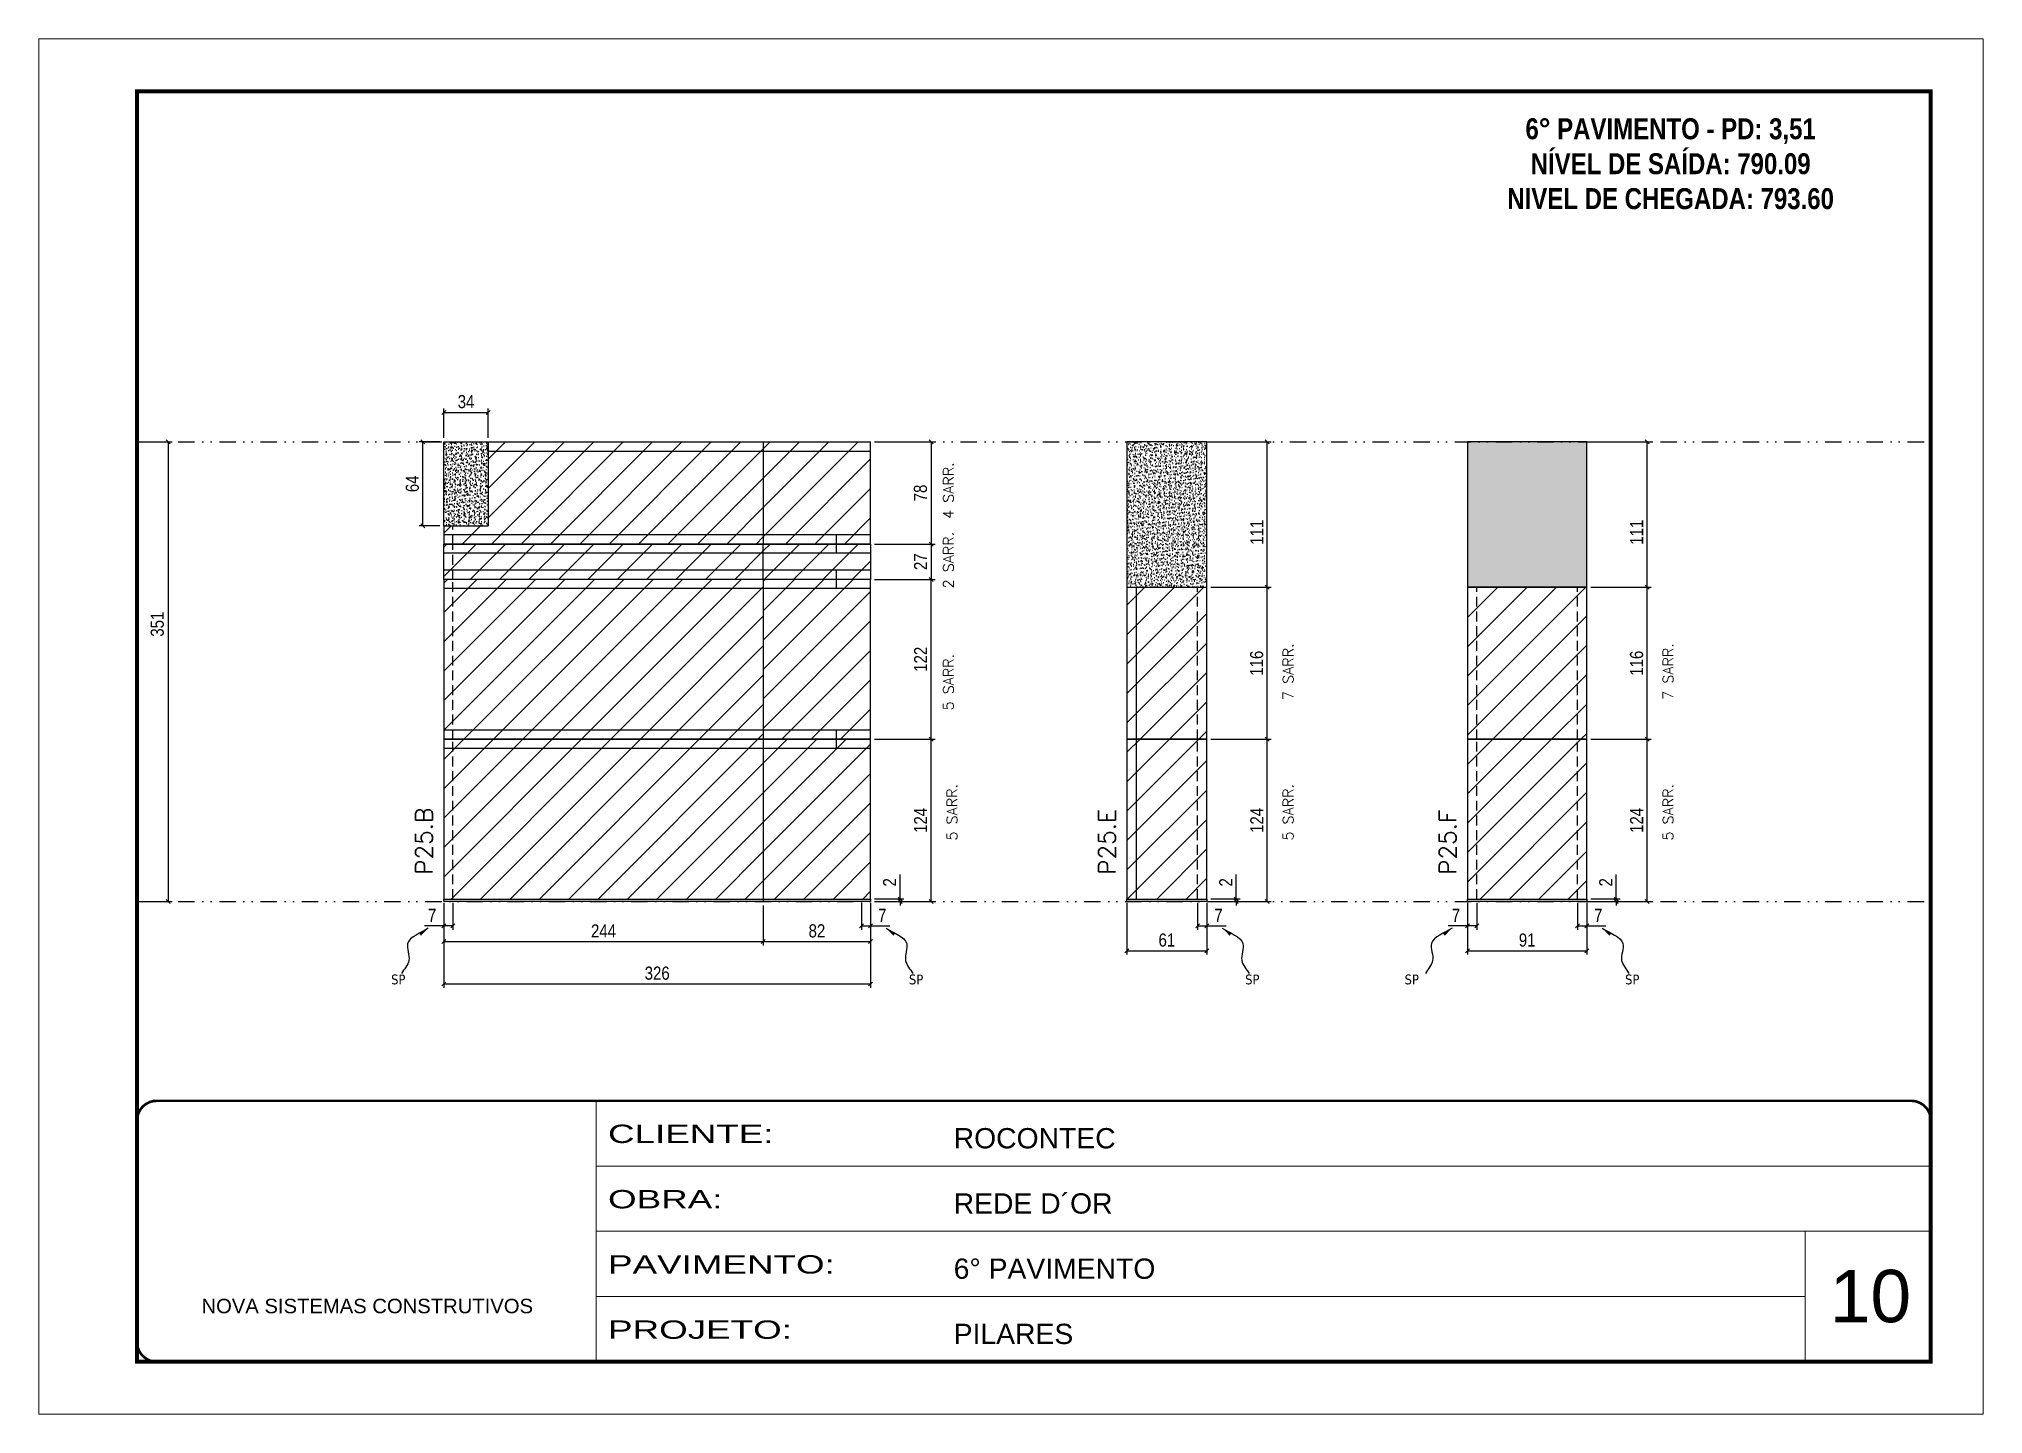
# Model space of a CAD drawing. Extents: x 28748 to 35002, y 14885 to 43501.
# Drawn here: x 30347 to 31832, y 40154 to 41204 of the extents above; entities that cross this region are included whole.
import ezdxf

# ---------------------------------------------------------------- set-up
doc = ezdxf.new("R2010")
doc.units = 0
for name, pattern in [('CONTINUO', [0]), ('DASHED', [0.75, 0.5, -0.25]), ('DIVIDE2', [0.625, 0.25, -0.125, 0, -0.125, 0, -0.125]), ('HIDDEN', [0.375, 0.25, -0.125])]:
    doc.linetypes.add(name, pattern=pattern)
for name, color, linetype, lineweight in [('CARIMBO', 255, 'Continuous', 9), ('Folhas', 255, 'Continuous', 9), ('Hachura', 251, 'Continuous', 9), ('SARRAFO DE PRESSAO', 251, 'DASHED', 9), ('Texto Seção', 7, 'Continuous', 15)]:
    doc.layers.add(name, color=color, linetype=linetype, lineweight=lineweight)
for name, color, linetype in [('COTA', 241, 'Continuous'), ('NOMENCLATURA', 7, 'Continuous'), ('Nível', 160, 'Continuous'), ('Painéis', 200, 'Continuous'), ('SARR_2.2x7', 40, 'Continuous'), ('Sarrafo de Pressão', 42, 'HIDDEN'), ('texto', 7, 'Continuous')]:
    doc.layers.add(name, color=color, linetype=linetype)
doc.styles.add('ARIAL', font='arial.ttf')
doc.styles.add('COTA TECNICA', font='techl___.ttf', dxfattribs={"height": 10})
doc.styles.add('COTA TECNICA-50', font='techl___.ttf', dxfattribs={"height": 10})
doc.styles.add('REGUA-120', font='ROMANS.shx', dxfattribs={"height": 15})
doc.styles.add('ROMANC', font='techb___.ttf', dxfattribs={"height": 2.5})
doc.styles.add('ROMANS', font='romans.shx')
doc.styles.get("Standard").update_dxf_attribs({"font": 'arial.ttf'})
doc.styles.add('Tecnologia', font='')
doc.styles.get('Tecnologia').set_extended_font_data('Forgotten Futurist')
doc.dimstyles.new('COTA PAINEL-50', dxfattribs={"dimtxt": 10, "dimasz": 3, "dimexe": 3, "dimexo": 3, "dimgap": 3, "dimtad": 1, "dimdec": 1, "dimzin": 12, "dimdsep": 46, "dimtxsty": 'COTA TECNICA-50', "dimblk1": 'OBLIQUE', "dimblk2": 'OBLIQUE', "dimsah": 1, "dimcen": 0.9, "dimclrd": 4, "dimclre": 4, "dimclrt": 240, "dimadec": 1, "dimazin": 3, "dimtfac": 1, "dimtdec": 1, "dimtmove": 0, "dimatfit": 3, "dimfxl": 1, "dimtolj": 1, "dimtzin": 12, "dimarcsym": 0})
doc.dimstyles.new('PAINEL', dxfattribs={"dimtxt": 10, "dimasz": 3, "dimexe": 3, "dimexo": 3, "dimgap": 3, "dimtad": 1, "dimdec": 1, "dimzin": 12, "dimdsep": 46, "dimtxsty": 'COTA TECNICA', "dimblk1": 'OBLIQUE', "dimblk2": 'OBLIQUE', "dimsah": 1, "dimcen": 0.9, "dimclrd": 4, "dimclre": 4, "dimclrt": 240, "dimadec": 1, "dimazin": 3, "dimtfac": 1, "dimtdec": 1, "dimtmove": 0, "dimatfit": 3, "dimfxl": 1, "dimtolj": 1, "dimtzin": 12, "dimarcsym": 0})
doc.dimstyles.get("Standard").update_dxf_attribs({"dimtxt": 0.18, "dimasz": 0.18, "dimexe": 0.18, "dimexo": 0.0625, "dimgap": 0.09, "dimtad": 0, "dimtih": 1, "dimtoh": 1, "dimdec": 4, "dimzin": 0, "dimdsep": 46, "dimtxsty": 'Standard', "dimcen": 0.09, "dimadec": 0, "dimazin": 0, "dimtfac": 1, "dimtdec": 4, "dimtofl": 0, "dimtmove": 0, "dimatfit": 3, "dimfxl": 1, "dimtolj": 1, "dimtzin": 0, "dimarcsym": 0})
pattern_1 = [(45, (-100272.658, 8260.539), (-11.2253202, 11.2253202), [])]
pattern_2 = [(45, (-1e-11, -78), (-11.22532, 11.22532), [])]

msp = doc.modelspace()

# ---------------------------------------------------------------- texts
at = {"layer": 'CARIMBO', "style": 'ARIAL'}
msp.add_text('10', height=40, dxfattribs=at).set_placement((31714.7, 40223.74))
at = {"layer": 'NOMENCLATURA', "color": 2, "insert": (31593.17, 41169.65), "char_height": 16, "attachment_point": 2, "style": 'ROMANC'}
msp.add_mtext_dynamic_manual_height_columns('\\P6° PAVIMENTO - PD: 3,51\\PNÍVEL DE SAÍDA: 790.09\\PNIVEL DE CHEGADA: 793.60', width=300.2766, gutter_width=1, heights=[0], dxfattribs=at)
at = {"layer": 'texto', "color": 0, "char_height": 7.5, "attachment_point": 5}
for insert in [(30621.33, 40485.39), (31016.88, 40485.39), (31273.67, 40485.39), (31395.43, 40485.39), (31563.85, 40485.39)]:
    msp.add_mtext('{\\fTahoma|b0|i0|c0|p34;\\C4;SP}', dxfattribs=dict(at, insert=insert))
at = {"layer": 'Texto Seção', "linetype": 'Continuous', "style": 'ROMANS'}
for s, p in [('4 SARR.', (31045.54, 40837.08)), ('2 SARR.', (31045.54, 40784.02)), ('7 SARR.', (31305.05, 40698.78)), ('7 SARR.', (31595.22, 40698.97)), ('5 SARR.', (31045.54, 40690.84)), ('5 SARR.', (31048.25, 40591.5)), ('5 SARR.', (31305.05, 40591.5)), ('5 SARR.', (31595.22, 40591.5))]:
    msp.add_text(s, height=8, rotation=90, dxfattribs=at).set_placement(p)
at = {"layer": 'Texto Seção', "char_height": 13, "width": 285.3299, "attachment_point": 7, "rotation": 90, "style": 'REGUA-120'}
for s, insert in [('P25.B', (30647.56, 40565.34)), ('P25.E', (31169.23, 40565.34)), ('P25.F', (31429.4, 40565.34))]:
    msp.add_mtext(s, dxfattribs=dict(at, insert=insert))

# ---------------------------------------------------------------- blocks, each defined once
blk = doc.blocks.new('9999999999')
at = {"color": 30, "linetype": 'CONTINUO'}
for p, q in [((98564.6, 34230.2), (98564.6, 34429.4)), ((98564.6, 34379.6), (99584, 34379.6)), ((98564.6, 34329.8), (99488, 34329.8)), ((99584, 34329.8), (99488, 34329.8)), ((99488, 34329.8), (99488, 34230.2)), ((98564.6, 34280), (99488, 34280))]:
    blk.add_line(p, q, dxfattribs=at)
at = {"color": 30, "linetype": 'CONTINUO', "const_width": 2}
blk.add_lwpolyline([(99584, 34230.2), (99584, 34414.4, 0.414214), (99569, 34429.4), (98229, 34429.4, 0.414214), (98214, 34414.4), (98214, 34245.2, 0.414214), (98229, 34230.2), (99584, 34230.2)], format="xyb", dxfattribs=at)
at = {"layer": 'Folhas'}
blk.add_lwpolyline([(98139, 34190.2), (99624, 34190.2), (99624, 35240.2), (98139, 35240.2)], close=True, dxfattribs=at)
at = {"layer": 'Folhas', "color": 30, "const_width": 3}
blk.add_lwpolyline([(98214, 34230.2), (99584, 34230.2), (99584, 35200.2), (98214, 35200.2)], close=True, dxfattribs=at)
at = {"color": 7, "linetype": 'Continuous', "ltscale": 5, "style": 'ARIAL'}
for s, height, p in [('ROCONTEC', 15.48, (98837.7, 34393.1)), ('REDE D´OR', 15.48, (98837.7, 34343.3)), ('6° PAVIMENTO', 15.483, (98837.7, 34293.5)), ('NOVA SISTEMAS CONSTRUTIVOS', 11.059, (98263.2, 34267.2)), ('PILARES', 15.48, (98837.7, 34243.7))]:
    blk.add_text(s, height=height, dxfattribs=at).set_placement(p)
at = {"layer": 'Folhas', "color": 7, "style": 'Tecnologia', "width": 1.5}
for s, p in [('CLIENTE:', (98573.7, 34397.2)), ('OBRA:', (98573.7, 34347.3)), ('PAVIMENTO:', (98573.7, 34297.5)), ('PROJETO:', (98573.7, 34247.7))]:
    blk.add_text(s, height=14, dxfattribs=at).set_placement(p)
blk = doc.blocks.new('_Oblique')
at = {"color": 0, "linetype": 'ByBlock', "lineweight": -2}
blk.add_line((-0.5, -0.5), (0.5, 0.5), dxfattribs=at)
blk = doc.blocks.new('*D1472')
at = {"layer": 'COTA', "color": 4, "linetype": 'ByBlock', "lineweight": -2, "transparency": 16777216}
for p, q in [((30424.8, 40895.9), (30448.6, 40895.9)), ((30445.6, 40895.9), (30445.6, 40544.9)), ((30424.8, 40544.9), (30448.6, 40544.9))]:
    blk.add_line(p, q, dxfattribs=at)
at = {"layer": 'Defpoints', "color": 0, "linetype": 'ByBlock', "transparency": 16777216}
for p in [(30421.8, 40895.9), (30421.8, 40544.9), (30445.6, 40544.9)]:
    blk.add_point(p, dxfattribs=at)
at = {"layer": 'COTA', "color": 4, "linetype": 'ByBlock', "lineweight": -2, "transparency": 16777216, "xscale": 3, "yscale": 3, "zscale": 3}
for p, rotation in [((30445.6, 40895.9), 90), ((30445.6, 40544.9), 270)]:
    blk.add_blockref('_Oblique', p, dxfattribs=dict(at, rotation=rotation))
at = {"layer": 'COTA', "color": 240, "linetype": 'ByBlock', "transparency": 16777216, "insert": (30437.3, 40756.7), "char_height": 10, "attachment_point": 5, "rotation": 90, "style": 'COTA TECNICA'}
blk.add_mtext('\\A1;351', dxfattribs=at)
blk = doc.blocks.new('*D230')
at = {"layer": 'COTA', "color": 4, "lineweight": -2, "transparency": 16777216}
for p, q in [((30656.1, 40543.9), (30656.1, 40479)), ((30982.1, 40543.9), (30982.1, 40479)), ((30656.1, 40482), (30982.1, 40482))]:
    blk.add_line(p, q, dxfattribs=at)
at = {"layer": 'Defpoints', "color": 0, "transparency": 16777216}
for p in [(30656.1, 40546.9), (30982.1, 40546.9), (30982.1, 40482)]:
    blk.add_point(p, dxfattribs=at)
at = {"layer": 'COTA', "color": 4, "lineweight": -2, "transparency": 16777216, "xscale": 3, "yscale": 3, "zscale": 3, "rotation": 180}
blk.add_blockref('_Oblique', (30656.1, 40482), dxfattribs=at)
at = {"layer": 'COTA', "color": 4, "lineweight": -2, "transparency": 16777216, "xscale": 3, "yscale": 3, "zscale": 3}
blk.add_blockref('_Oblique', (30982.1, 40482), dxfattribs=at)
at = {"layer": 'COTA', "color": 240, "transparency": 16777216, "insert": (30819.1, 40490.2), "char_height": 10, "attachment_point": 5, "style": 'COTA TECNICA'}
blk.add_mtext('\\A1;326', dxfattribs=at)
blk = doc.blocks.new('*D231')
at = {"layer": 'COTA', "color": 4, "lineweight": -2, "transparency": 16777216}
for p, q in [((30656.1, 40541.9), (30656.1, 40523.4)), ((30663.1, 40543.9), (30663.1, 40523.4)), ((30656.1, 40526.4), (30641.4, 40526.4)), ((30663.1, 40526.4), (30656.1, 40526.4))]:
    blk.add_line(p, q, dxfattribs=at)
at = {"layer": 'Defpoints', "color": 0, "transparency": 16777216}
for p in [(30656.1, 40544.9), (30663.1, 40546.9), (30656.1, 40526.4)]:
    blk.add_point(p, dxfattribs=at)
at = {"layer": 'COTA', "color": 4, "lineweight": -2, "transparency": 16777216, "xscale": 3, "yscale": 3, "zscale": 3, "rotation": 180}
blk.add_blockref('_Oblique', (30656.1, 40526.4), dxfattribs=at)
at = {"layer": 'COTA', "color": 4, "lineweight": -2, "transparency": 16777216, "xscale": 3, "yscale": 3, "zscale": 3}
blk.add_blockref('_Oblique', (30663.1, 40526.4), dxfattribs=at)
at = {"layer": 'COTA', "color": 240, "transparency": 16777216, "insert": (30647.2, 40534.4), "char_height": 10, "attachment_point": 5, "style": 'COTA TECNICA-50'}
blk.add_mtext('\\A1;7', dxfattribs=at)
blk = doc.blocks.new('*D232')
at = {"layer": 'COTA', "color": 4, "lineweight": -2, "transparency": 16777216}
for p, q in [((30975.1, 40543.9), (30975.1, 40523.4)), ((30982.1, 40541.9), (30982.1, 40523.4)), ((30975.1, 40526.4), (30982.1, 40526.4)), ((30982.1, 40526.4), (30996.8, 40526.4))]:
    blk.add_line(p, q, dxfattribs=at)
at = {"layer": 'Defpoints', "color": 0, "transparency": 16777216}
for p in [(30975.1, 40546.9), (30982.1, 40544.9), (30982.1, 40526.4)]:
    blk.add_point(p, dxfattribs=at)
at = {"layer": 'COTA', "color": 4, "lineweight": -2, "transparency": 16777216, "xscale": 3, "yscale": 3, "zscale": 3, "rotation": 180}
blk.add_blockref('_Oblique', (30975.1, 40526.4), dxfattribs=at)
at = {"layer": 'COTA', "color": 4, "lineweight": -2, "transparency": 16777216, "xscale": 3, "yscale": 3, "zscale": 3}
blk.add_blockref('_Oblique', (30982.1, 40526.4), dxfattribs=at)
at = {"layer": 'COTA', "color": 240, "transparency": 16777216, "insert": (30991, 40534.4), "char_height": 10, "attachment_point": 5, "style": 'COTA TECNICA-50'}
blk.add_mtext('\\A1;7', dxfattribs=at)
blk = doc.blocks.new('*D233')
at = {"layer": 'COTA', "color": 4, "lineweight": -2, "transparency": 16777216}
for p, q in [((30985.1, 40668.9), (31031.3, 40668.9)), ((31028.3, 40544.9), (31028.3, 40668.9)), ((30985.1, 40544.9), (31031.3, 40544.9))]:
    blk.add_line(p, q, dxfattribs=at)
at = {"layer": 'Defpoints', "color": 0, "transparency": 16777216}
for p in [(30982.1, 40668.9), (31028.3, 40668.9), (30982.1, 40544.9)]:
    blk.add_point(p, dxfattribs=at)
at = {"layer": 'COTA', "color": 4, "lineweight": -2, "transparency": 16777216, "xscale": 3, "yscale": 3, "zscale": 3}
for p, rotation in [((31028.3, 40668.9), 90), ((31028.3, 40544.9), 270)]:
    blk.add_blockref('_Oblique', p, dxfattribs=dict(at, rotation=rotation))
at = {"layer": 'COTA', "color": 240, "transparency": 16777216, "insert": (31020.3, 40606.9), "char_height": 10, "attachment_point": 5, "rotation": 90, "style": 'COTA TECNICA-50'}
blk.add_mtext('\\A1;124', dxfattribs=at)
blk = doc.blocks.new('*D234')
at = {"layer": 'COTA', "color": 4, "lineweight": -2, "transparency": 16777216}
for p, q in [((31004.6, 40546.9), (31004.6, 40565.7)), ((30985.1, 40546.9), (31007.6, 40546.9)), ((30985.1, 40544.9), (31007.6, 40544.9)), ((31004.6, 40544.9), (31004.6, 40546.9)), ((31004.6, 40544.9), (31004.6, 40541.9))]:
    blk.add_line(p, q, dxfattribs=at)
at = {"layer": 'Defpoints', "color": 0, "transparency": 16777216}
for p in [(30982.1, 40546.9), (30982.1, 40544.9), (31004.6, 40544.9)]:
    blk.add_point(p, dxfattribs=at)
at = {"layer": 'COTA', "color": 4, "lineweight": -2, "transparency": 16777216, "xscale": 3, "yscale": 3, "zscale": 3}
for p, rotation in [((31004.6, 40546.9), 270), ((31004.6, 40544.9), 90)]:
    blk.add_blockref('_Oblique', p, dxfattribs=dict(at, rotation=rotation))
at = {"layer": 'COTA', "color": 240, "transparency": 16777216, "insert": (30996.6, 40559.6), "char_height": 10, "attachment_point": 5, "rotation": 90, "style": 'COTA TECNICA-50'}
blk.add_mtext('\\A1;2', dxfattribs=at)
blk = doc.blocks.new('*D235')
at = {"layer": 'COTA', "color": 4, "linetype": 'ByBlock', "lineweight": -2, "transparency": 16777216}
for p, q in [((30985.1, 40790.9), (31031.3, 40790.9)), ((31028.3, 40668.9), (31028.3, 40790.9)), ((30985.1, 40668.9), (31031.3, 40668.9))]:
    blk.add_line(p, q, dxfattribs=at)
at = {"layer": 'Defpoints', "color": 0, "linetype": 'ByBlock', "transparency": 16777216}
for p in [(30982.1, 40790.9), (31028.3, 40790.9), (30982.1, 40668.9)]:
    blk.add_point(p, dxfattribs=at)
at = {"layer": 'COTA', "color": 4, "linetype": 'ByBlock', "lineweight": -2, "transparency": 16777216, "xscale": 3, "yscale": 3, "zscale": 3}
for p, rotation in [((31028.3, 40790.9), 90), ((31028.3, 40668.9), 270)]:
    blk.add_blockref('_Oblique', p, dxfattribs=dict(at, rotation=rotation))
at = {"layer": 'COTA', "color": 240, "linetype": 'ByBlock', "transparency": 16777216, "insert": (31020.3, 40729.9), "char_height": 10, "attachment_point": 5, "rotation": 90, "style": 'COTA TECNICA'}
blk.add_mtext('\\A1;122', dxfattribs=at)
blk = doc.blocks.new('*D1475')
at = {"layer": 'COTA', "color": 4, "linetype": 'ByBlock', "lineweight": -2, "transparency": 16777216}
for p, q in [((30985.1, 40895.9), (31031.3, 40895.9)), ((31028.3, 40895.9), (31028.3, 40817.9)), ((30985.1, 40817.9), (31031.3, 40817.9))]:
    blk.add_line(p, q, dxfattribs=at)
at = {"layer": 'Defpoints', "color": 0, "linetype": 'ByBlock', "transparency": 16777216}
for p in [(30982.1, 40895.9), (30982.1, 40817.9), (31028.3, 40817.9)]:
    blk.add_point(p, dxfattribs=at)
at = {"layer": 'COTA', "color": 4, "linetype": 'ByBlock', "lineweight": -2, "transparency": 16777216, "xscale": 3, "yscale": 3, "zscale": 3}
for p, rotation in [((31028.3, 40895.9), 90), ((31028.3, 40817.9), 270)]:
    blk.add_blockref('_Oblique', p, dxfattribs=dict(at, rotation=rotation))
at = {"layer": 'COTA', "color": 240, "linetype": 'ByBlock', "transparency": 16777216, "insert": (31020.2, 40856.9), "char_height": 10, "attachment_point": 5, "rotation": 90, "style": 'COTA TECNICA'}
blk.add_mtext('\\A1;78', dxfattribs=at)
blk = doc.blocks.new('*D1476')
at = {"layer": 'COTA', "color": 4, "linetype": 'ByBlock', "lineweight": -2, "transparency": 16777216}
for p, q in [((30656.1, 40541.9), (30656.1, 40511.4)), ((30900.1, 40541.9), (30900.1, 40511.4)), ((30656.1, 40514.4), (30900.1, 40514.4))]:
    blk.add_line(p, q, dxfattribs=at)
at = {"layer": 'Defpoints', "color": 0, "linetype": 'ByBlock', "transparency": 16777216}
for p in [(30656.1, 40544.9), (30900.1, 40544.9), (30900.1, 40514.4)]:
    blk.add_point(p, dxfattribs=at)
at = {"layer": 'COTA', "color": 4, "linetype": 'ByBlock', "lineweight": -2, "transparency": 16777216, "xscale": 3, "yscale": 3, "zscale": 3, "rotation": 180}
blk.add_blockref('_Oblique', (30656.1, 40514.4), dxfattribs=at)
at = {"layer": 'COTA', "color": 4, "linetype": 'ByBlock', "lineweight": -2, "transparency": 16777216, "xscale": 3, "yscale": 3, "zscale": 3}
blk.add_blockref('_Oblique', (30900.1, 40514.4), dxfattribs=at)
at = {"layer": 'COTA', "color": 240, "linetype": 'ByBlock', "transparency": 16777216, "insert": (30778.1, 40522.5), "char_height": 10, "attachment_point": 5, "style": 'COTA TECNICA'}
blk.add_mtext('\\A1;244', dxfattribs=at)
blk = doc.blocks.new('*D1477')
at = {"layer": 'COTA', "color": 4, "linetype": 'ByBlock', "lineweight": -2, "transparency": 16777216}
for p, q in [((30653.1, 40895.9), (30637.2, 40895.9)), ((30640.2, 40831.9), (30640.2, 40895.9)), ((30653.1, 40831.9), (30637.2, 40831.9))]:
    blk.add_line(p, q, dxfattribs=at)
at = {"layer": 'Defpoints', "color": 0, "linetype": 'ByBlock', "transparency": 16777216}
for p in [(30640.2, 40895.9), (30656.1, 40895.9), (30656.1, 40831.9)]:
    blk.add_point(p, dxfattribs=at)
at = {"layer": 'COTA', "color": 4, "linetype": 'ByBlock', "lineweight": -2, "transparency": 16777216, "xscale": 3, "yscale": 3, "zscale": 3}
for p, rotation in [((30640.2, 40895.9), 90), ((30640.2, 40831.9), 270)]:
    blk.add_blockref('_Oblique', p, dxfattribs=dict(at, rotation=rotation))
at = {"layer": 'COTA', "color": 240, "linetype": 'ByBlock', "transparency": 16777216, "insert": (30632.1, 40863.9), "char_height": 10, "attachment_point": 5, "rotation": 90, "style": 'COTA TECNICA'}
blk.add_mtext('\\A1;64', dxfattribs=at)
blk = doc.blocks.new('*D1383')
at = {"layer": 'COTA', "color": 4, "lineweight": -2, "transparency": 16777216}
for p, q in [((31177.9, 40543.9), (31177.9, 40504.4)), ((31238.9, 40543.9), (31238.9, 40504.4)), ((31177.9, 40507.4), (31238.9, 40507.4))]:
    blk.add_line(p, q, dxfattribs=at)
at = {"layer": 'Defpoints', "color": 0, "transparency": 16777216}
for p in [(31177.9, 40546.9), (31238.9, 40546.9), (31238.9, 40507.4)]:
    blk.add_point(p, dxfattribs=at)
at = {"layer": 'COTA', "color": 4, "lineweight": -2, "transparency": 16777216, "xscale": 3, "yscale": 3, "zscale": 3, "rotation": 180}
blk.add_blockref('_Oblique', (31177.9, 40507.4), dxfattribs=at)
at = {"layer": 'COTA', "color": 4, "lineweight": -2, "transparency": 16777216, "xscale": 3, "yscale": 3, "zscale": 3}
blk.add_blockref('_Oblique', (31238.9, 40507.4), dxfattribs=at)
at = {"layer": 'COTA', "color": 240, "transparency": 16777216, "insert": (31208.4, 40515.5), "char_height": 10, "attachment_point": 5, "style": 'COTA TECNICA'}
blk.add_mtext('\\A1;61', dxfattribs=at)
blk = doc.blocks.new('*D1384')
at = {"layer": 'COTA', "color": 4, "lineweight": -2, "transparency": 16777216}
for p, q in [((31241.9, 40895.9), (31288.1, 40895.9)), ((31285.1, 40784.9), (31285.1, 40895.9)), ((31241.9, 40784.9), (31288.1, 40784.9))]:
    blk.add_line(p, q, dxfattribs=at)
at = {"layer": 'Defpoints', "color": 0, "transparency": 16777216}
for p in [(31238.9, 40895.9), (31285.1, 40895.9), (31238.9, 40784.9)]:
    blk.add_point(p, dxfattribs=at)
at = {"layer": 'COTA', "color": 4, "lineweight": -2, "transparency": 16777216, "xscale": 3, "yscale": 3, "zscale": 3}
for p, rotation in [((31285.1, 40895.9), 90), ((31285.1, 40784.9), 270)]:
    blk.add_blockref('_Oblique', p, dxfattribs=dict(at, rotation=rotation))
at = {"layer": 'COTA', "color": 240, "transparency": 16777216, "insert": (31277.1, 40826.9), "char_height": 10, "attachment_point": 5, "rotation": 90, "style": 'COTA TECNICA'}
blk.add_mtext('\\A1;111', dxfattribs=at)
blk = doc.blocks.new('*D1385')
at = {"layer": 'COTA', "color": 4, "lineweight": -2, "transparency": 16777216}
for p, q in [((31231.9, 40543.9), (31231.9, 40523.4)), ((31238.9, 40541.9), (31238.9, 40523.4)), ((31231.9, 40526.4), (31238.9, 40526.4)), ((31238.9, 40526.4), (31253.6, 40526.4))]:
    blk.add_line(p, q, dxfattribs=at)
at = {"layer": 'Defpoints', "color": 0, "transparency": 16777216}
for p in [(31231.9, 40546.9), (31238.9, 40544.9), (31238.9, 40526.4)]:
    blk.add_point(p, dxfattribs=at)
at = {"layer": 'COTA', "color": 4, "lineweight": -2, "transparency": 16777216, "xscale": 3, "yscale": 3, "zscale": 3, "rotation": 180}
blk.add_blockref('_Oblique', (31231.9, 40526.4), dxfattribs=at)
at = {"layer": 'COTA', "color": 4, "lineweight": -2, "transparency": 16777216, "xscale": 3, "yscale": 3, "zscale": 3}
blk.add_blockref('_Oblique', (31238.9, 40526.4), dxfattribs=at)
at = {"layer": 'COTA', "color": 240, "transparency": 16777216, "insert": (31247.8, 40534.4), "char_height": 10, "attachment_point": 5, "style": 'COTA TECNICA-50'}
blk.add_mtext('\\A1;7', dxfattribs=at)
blk = doc.blocks.new('*D1386')
at = {"layer": 'COTA', "color": 4, "lineweight": -2, "transparency": 16777216}
for p, q in [((31241.9, 40668.9), (31288.1, 40668.9)), ((31285.1, 40544.9), (31285.1, 40668.9)), ((31241.9, 40544.9), (31288.1, 40544.9))]:
    blk.add_line(p, q, dxfattribs=at)
at = {"layer": 'Defpoints', "color": 0, "transparency": 16777216}
for p in [(31238.9, 40668.9), (31285.1, 40668.9), (31238.9, 40544.9)]:
    blk.add_point(p, dxfattribs=at)
at = {"layer": 'COTA', "color": 4, "lineweight": -2, "transparency": 16777216, "xscale": 3, "yscale": 3, "zscale": 3}
for p, rotation in [((31285.1, 40668.9), 90), ((31285.1, 40544.9), 270)]:
    blk.add_blockref('_Oblique', p, dxfattribs=dict(at, rotation=rotation))
at = {"layer": 'COTA', "color": 240, "transparency": 16777216, "insert": (31277.1, 40606.9), "char_height": 10, "attachment_point": 5, "rotation": 90, "style": 'COTA TECNICA-50'}
blk.add_mtext('\\A1;124', dxfattribs=at)
blk = doc.blocks.new('*D1387')
at = {"layer": 'COTA', "color": 4, "lineweight": -2, "transparency": 16777216}
for p, q in [((31261.4, 40546.9), (31261.4, 40565.7)), ((31241.9, 40546.9), (31264.4, 40546.9)), ((31241.9, 40544.9), (31264.4, 40544.9)), ((31261.4, 40544.9), (31261.4, 40546.9)), ((31261.4, 40544.9), (31261.4, 40541.9))]:
    blk.add_line(p, q, dxfattribs=at)
at = {"layer": 'Defpoints', "color": 0, "transparency": 16777216}
for p in [(31238.9, 40546.9), (31238.9, 40544.9), (31261.4, 40544.9)]:
    blk.add_point(p, dxfattribs=at)
at = {"layer": 'COTA', "color": 4, "lineweight": -2, "transparency": 16777216, "xscale": 3, "yscale": 3, "zscale": 3}
for p, rotation in [((31261.4, 40546.9), 270), ((31261.4, 40544.9), 90)]:
    blk.add_blockref('_Oblique', p, dxfattribs=dict(at, rotation=rotation))
at = {"layer": 'COTA', "color": 240, "transparency": 16777216, "insert": (31253.4, 40559.6), "char_height": 10, "attachment_point": 5, "rotation": 90, "style": 'COTA TECNICA-50'}
blk.add_mtext('\\A1;2', dxfattribs=at)
blk = doc.blocks.new('*D1388')
at = {"layer": 'COTA', "color": 4, "linetype": 'ByBlock', "lineweight": -2, "transparency": 16777216}
for p, q in [((31241.9, 40784.9), (31288.1, 40784.9)), ((31285.1, 40668.9), (31285.1, 40784.9)), ((31241.9, 40668.9), (31288.1, 40668.9))]:
    blk.add_line(p, q, dxfattribs=at)
at = {"layer": 'Defpoints', "color": 0, "linetype": 'ByBlock', "transparency": 16777216}
for p in [(31238.9, 40784.9), (31285.1, 40784.9), (31238.9, 40668.9)]:
    blk.add_point(p, dxfattribs=at)
at = {"layer": 'COTA', "color": 4, "linetype": 'ByBlock', "lineweight": -2, "transparency": 16777216, "xscale": 3, "yscale": 3, "zscale": 3}
for p, rotation in [((31285.1, 40784.9), 90), ((31285.1, 40668.9), 270)]:
    blk.add_blockref('_Oblique', p, dxfattribs=dict(at, rotation=rotation))
at = {"layer": 'COTA', "color": 240, "linetype": 'ByBlock', "transparency": 16777216, "insert": (31277, 40726.9), "char_height": 10, "attachment_point": 5, "rotation": 90, "style": 'COTA TECNICA'}
blk.add_mtext('\\A1;116', dxfattribs=at)
blk = doc.blocks.new('*D1389')
at = {"layer": 'COTA', "color": 4, "lineweight": -2, "transparency": 16777216}
for p, q in [((31438.1, 40543.9), (31438.1, 40504.4)), ((31529.1, 40543.9), (31529.1, 40504.4)), ((31438.1, 40507.4), (31529.1, 40507.4))]:
    blk.add_line(p, q, dxfattribs=at)
at = {"layer": 'Defpoints', "color": 0, "transparency": 16777216}
for p in [(31438.1, 40546.9), (31529.1, 40546.9), (31529.1, 40507.4)]:
    blk.add_point(p, dxfattribs=at)
at = {"layer": 'COTA', "color": 4, "lineweight": -2, "transparency": 16777216, "xscale": 3, "yscale": 3, "zscale": 3, "rotation": 180}
blk.add_blockref('_Oblique', (31438.1, 40507.4), dxfattribs=at)
at = {"layer": 'COTA', "color": 4, "lineweight": -2, "transparency": 16777216, "xscale": 3, "yscale": 3, "zscale": 3}
blk.add_blockref('_Oblique', (31529.1, 40507.4), dxfattribs=at)
at = {"layer": 'COTA', "color": 240, "transparency": 16777216, "insert": (31483.6, 40515.5), "char_height": 10, "attachment_point": 5, "style": 'COTA TECNICA'}
blk.add_mtext('\\A1;91', dxfattribs=at)
blk = doc.blocks.new('*D1390')
at = {"layer": 'COTA', "color": 4, "lineweight": -2, "transparency": 16777216}
for p, q in [((31532.1, 40895.9), (31578.3, 40895.9)), ((31575.3, 40784.9), (31575.3, 40895.9)), ((31532.1, 40784.9), (31578.3, 40784.9))]:
    blk.add_line(p, q, dxfattribs=at)
at = {"layer": 'Defpoints', "color": 0, "transparency": 16777216}
for p in [(31529.1, 40895.9), (31575.3, 40895.9), (31529.1, 40784.9)]:
    blk.add_point(p, dxfattribs=at)
at = {"layer": 'COTA', "color": 4, "lineweight": -2, "transparency": 16777216, "xscale": 3, "yscale": 3, "zscale": 3}
for p, rotation in [((31575.3, 40895.9), 90), ((31575.3, 40784.9), 270)]:
    blk.add_blockref('_Oblique', p, dxfattribs=dict(at, rotation=rotation))
at = {"layer": 'COTA', "color": 240, "transparency": 16777216, "insert": (31567.2, 40826.9), "char_height": 10, "attachment_point": 5, "rotation": 90, "style": 'COTA TECNICA'}
blk.add_mtext('\\A1;111', dxfattribs=at)
blk = doc.blocks.new('*D1301')
at = {"layer": 'COTA', "color": 4, "lineweight": -2, "transparency": 16777216}
for p, q in [((31438.1, 40541.9), (31438.1, 40523.4)), ((31445.1, 40543.9), (31445.1, 40523.4)), ((31438.1, 40526.4), (31423.3, 40526.4)), ((31445.1, 40526.4), (31438.1, 40526.4))]:
    blk.add_line(p, q, dxfattribs=at)
at = {"layer": 'Defpoints', "color": 0, "transparency": 16777216}
for p in [(31438.1, 40544.9), (31445.1, 40546.9), (31438.1, 40526.4)]:
    blk.add_point(p, dxfattribs=at)
at = {"layer": 'COTA', "color": 4, "lineweight": -2, "transparency": 16777216, "xscale": 3, "yscale": 3, "zscale": 3, "rotation": 180}
blk.add_blockref('_Oblique', (31438.1, 40526.4), dxfattribs=at)
at = {"layer": 'COTA', "color": 4, "lineweight": -2, "transparency": 16777216, "xscale": 3, "yscale": 3, "zscale": 3}
blk.add_blockref('_Oblique', (31445.1, 40526.4), dxfattribs=at)
at = {"layer": 'COTA', "color": 240, "transparency": 16777216, "insert": (31429.2, 40534.4), "char_height": 10, "attachment_point": 5, "style": 'COTA TECNICA-50'}
blk.add_mtext('\\A1;7', dxfattribs=at)
blk = doc.blocks.new('*D1302')
at = {"layer": 'COTA', "color": 4, "lineweight": -2, "transparency": 16777216}
for p, q in [((31522.1, 40543.9), (31522.1, 40523.4)), ((31529.1, 40541.9), (31529.1, 40523.4)), ((31522.1, 40526.4), (31529.1, 40526.4)), ((31529.1, 40526.4), (31543.8, 40526.4))]:
    blk.add_line(p, q, dxfattribs=at)
at = {"layer": 'Defpoints', "color": 0, "transparency": 16777216}
for p in [(31522.1, 40546.9), (31529.1, 40544.9), (31529.1, 40526.4)]:
    blk.add_point(p, dxfattribs=at)
at = {"layer": 'COTA', "color": 4, "lineweight": -2, "transparency": 16777216, "xscale": 3, "yscale": 3, "zscale": 3, "rotation": 180}
blk.add_blockref('_Oblique', (31522.1, 40526.4), dxfattribs=at)
at = {"layer": 'COTA', "color": 4, "lineweight": -2, "transparency": 16777216, "xscale": 3, "yscale": 3, "zscale": 3}
blk.add_blockref('_Oblique', (31529.1, 40526.4), dxfattribs=at)
at = {"layer": 'COTA', "color": 240, "transparency": 16777216, "insert": (31537.9, 40534.4), "char_height": 10, "attachment_point": 5, "style": 'COTA TECNICA-50'}
blk.add_mtext('\\A1;7', dxfattribs=at)
blk = doc.blocks.new('*D1303')
at = {"layer": 'COTA', "color": 4, "lineweight": -2, "transparency": 16777216}
for p, q in [((31532.1, 40668.9), (31578.3, 40668.9)), ((31575.3, 40544.9), (31575.3, 40668.9)), ((31532.1, 40544.9), (31578.3, 40544.9))]:
    blk.add_line(p, q, dxfattribs=at)
at = {"layer": 'Defpoints', "color": 0, "transparency": 16777216}
for p in [(31529.1, 40668.9), (31575.3, 40668.9), (31529.1, 40544.9)]:
    blk.add_point(p, dxfattribs=at)
at = {"layer": 'COTA', "color": 4, "lineweight": -2, "transparency": 16777216, "xscale": 3, "yscale": 3, "zscale": 3}
for p, rotation in [((31575.3, 40668.9), 90), ((31575.3, 40544.9), 270)]:
    blk.add_blockref('_Oblique', p, dxfattribs=dict(at, rotation=rotation))
at = {"layer": 'COTA', "color": 240, "transparency": 16777216, "insert": (31567.2, 40606.9), "char_height": 10, "attachment_point": 5, "rotation": 90, "style": 'COTA TECNICA-50'}
blk.add_mtext('\\A1;124', dxfattribs=at)
blk = doc.blocks.new('*D1304')
at = {"layer": 'COTA', "color": 4, "lineweight": -2, "transparency": 16777216}
for p, q in [((31551.6, 40546.9), (31551.6, 40565.7)), ((31532.1, 40546.9), (31554.6, 40546.9)), ((31532.1, 40544.9), (31554.6, 40544.9)), ((31551.6, 40544.9), (31551.6, 40546.9)), ((31551.6, 40544.9), (31551.6, 40541.9))]:
    blk.add_line(p, q, dxfattribs=at)
at = {"layer": 'Defpoints', "color": 0, "transparency": 16777216}
for p in [(31529.1, 40546.9), (31529.1, 40544.9), (31551.6, 40544.9)]:
    blk.add_point(p, dxfattribs=at)
at = {"layer": 'COTA', "color": 4, "lineweight": -2, "transparency": 16777216, "xscale": 3, "yscale": 3, "zscale": 3}
for p, rotation in [((31551.6, 40546.9), 270), ((31551.6, 40544.9), 90)]:
    blk.add_blockref('_Oblique', p, dxfattribs=dict(at, rotation=rotation))
at = {"layer": 'COTA', "color": 240, "transparency": 16777216, "insert": (31543.6, 40559.6), "char_height": 10, "attachment_point": 5, "rotation": 90, "style": 'COTA TECNICA-50'}
blk.add_mtext('\\A1;2', dxfattribs=at)
blk = doc.blocks.new('*D2058')
at = {"layer": 'COTA', "color": 4, "linetype": 'ByBlock', "lineweight": -2, "transparency": 16777216}
for p, q in [((31532.1, 40784.9), (31578.3, 40784.9)), ((31575.3, 40668.9), (31575.3, 40784.9)), ((31532.1, 40668.9), (31578.3, 40668.9))]:
    blk.add_line(p, q, dxfattribs=at)
at = {"layer": 'Defpoints', "color": 0, "linetype": 'ByBlock', "transparency": 16777216}
for p in [(31529.1, 40784.9), (31575.3, 40784.9), (31529.1, 40668.9)]:
    blk.add_point(p, dxfattribs=at)
at = {"layer": 'COTA', "color": 4, "linetype": 'ByBlock', "lineweight": -2, "transparency": 16777216, "xscale": 3, "yscale": 3, "zscale": 3}
for p, rotation in [((31575.3, 40784.9), 90), ((31575.3, 40668.9), 270)]:
    blk.add_blockref('_Oblique', p, dxfattribs=dict(at, rotation=rotation))
at = {"layer": 'COTA', "color": 240, "linetype": 'ByBlock', "transparency": 16777216, "insert": (31567.2, 40726.9), "char_height": 10, "attachment_point": 5, "rotation": 90, "style": 'COTA TECNICA'}
blk.add_mtext('\\A1;116', dxfattribs=at)
blk = doc.blocks.new('*D2256')
at = {"layer": 'COTA', "color": 4, "lineweight": -2, "transparency": 16777216}
for p, q in [((30900.1, 40541.9), (30900.1, 40511.4)), ((30982.1, 40541.9), (30982.1, 40511.4)), ((30900.1, 40514.4), (30982.1, 40514.4))]:
    blk.add_line(p, q, dxfattribs=at)
at = {"layer": 'Defpoints', "color": 0, "transparency": 16777216}
for p in [(30900.1, 40544.9), (30982.1, 40544.9), (30982.1, 40514.4)]:
    blk.add_point(p, dxfattribs=at)
at = {"layer": 'COTA', "color": 4, "lineweight": -2, "transparency": 16777216, "xscale": 3, "yscale": 3, "zscale": 3, "rotation": 180}
blk.add_blockref('_Oblique', (30900.1, 40514.4), dxfattribs=at)
at = {"layer": 'COTA', "color": 4, "lineweight": -2, "transparency": 16777216, "xscale": 3, "yscale": 3, "zscale": 3}
blk.add_blockref('_Oblique', (30982.1, 40514.4), dxfattribs=at)
at = {"layer": 'COTA', "color": 240, "transparency": 16777216, "insert": (30941.1, 40522.5), "char_height": 10, "attachment_point": 5, "style": 'COTA TECNICA'}
blk.add_mtext('\\A1;82', dxfattribs=at)
blk = doc.blocks.new('*D2257')
at = {"layer": 'COTA', "color": 4, "lineweight": -2, "transparency": 16777216}
for p, q in [((30985.1, 40817.9), (31031.3, 40817.9)), ((31028.3, 40817.9), (31028.3, 40790.9)), ((30985.1, 40790.9), (31031.3, 40790.9))]:
    blk.add_line(p, q, dxfattribs=at)
at = {"layer": 'Defpoints', "color": 0, "transparency": 16777216}
for p in [(30982.1, 40817.9), (30982.1, 40790.9), (31028.3, 40790.9)]:
    blk.add_point(p, dxfattribs=at)
at = {"layer": 'COTA', "color": 4, "lineweight": -2, "transparency": 16777216, "xscale": 3, "yscale": 3, "zscale": 3}
for p, rotation in [((31028.3, 40817.9), 90), ((31028.3, 40790.9), 270)]:
    blk.add_blockref('_Oblique', p, dxfattribs=dict(at, rotation=rotation))
at = {"layer": 'COTA', "color": 240, "transparency": 16777216, "insert": (31020.3, 40804.4), "char_height": 10, "attachment_point": 5, "rotation": 90, "style": 'COTA TECNICA'}
blk.add_mtext('\\A1;27', dxfattribs=at)
blk = doc.blocks.new('*D2308')
at = {"layer": 'COTA', "color": 4, "lineweight": -2, "transparency": 16777216}
for p, q in [((30656.1, 40898.9), (30656.1, 40921.3)), ((30656.1, 40918.3), (30690.1, 40918.3)), ((30690.1, 40898.9), (30690.1, 40921.3))]:
    blk.add_line(p, q, dxfattribs=at)
at = {"layer": 'Defpoints', "color": 0, "transparency": 16777216}
for p in [(30690.1, 40918.3), (30656.1, 40895.9), (30690.1, 40895.9)]:
    blk.add_point(p, dxfattribs=at)
at = {"layer": 'COTA', "color": 4, "lineweight": -2, "transparency": 16777216, "xscale": 3, "yscale": 3, "zscale": 3, "rotation": 180}
blk.add_blockref('_Oblique', (30656.1, 40918.3), dxfattribs=at)
at = {"layer": 'COTA', "color": 4, "lineweight": -2, "transparency": 16777216, "xscale": 3, "yscale": 3, "zscale": 3}
blk.add_blockref('_Oblique', (30690.1, 40918.3), dxfattribs=at)
at = {"layer": 'COTA', "color": 240, "transparency": 16777216, "insert": (30673.1, 40926.6), "char_height": 10, "attachment_point": 5, "style": 'COTA TECNICA'}
blk.add_mtext('\\A1;34', dxfattribs=at)

# ---------------------------------------------------------------- dimensions: what is measured, and where the dimension line sits
at = {"layer": 'COTA'}
for base, p1, p2, dimstyle, picture, middle in [((30690.11, 40918.34), (30656.11, 40895.88), (30690.11, 40895.88), 'PAINEL', '*D2308', (30673.11, 40926.56)), ((30982.11, 40514.44), (30900.11, 40544.88), (30982.11, 40544.88), 'PAINEL', '*D2256', (30941.11, 40522.54)), ((30982.11, 40526.37), (30975.11, 40546.88), (30982.11, 40544.88), 'COTA PAINEL-50', '*D232', (30990.97, 40534.44)), ((31238.9, 40526.37), (31231.9, 40546.88), (31238.9, 40544.88), 'COTA PAINEL-50', '*D1385', (31247.76, 40534.44)), ((31529.07, 40526.37), (31522.07, 40546.88), (31529.07, 40544.88), 'COTA PAINEL-50', '*D1302', (31537.93, 40534.44))]:
    dim = msp.add_linear_dim(base=base, p1=p1, p2=p2, dimstyle=dimstyle, dxfattribs=at)
    dim.commit()
    dim.dimension.update_dxf_attribs({"geometry": picture, "text_midpoint": middle})
at = {"layer": 'COTA', "linetype": 'ByBlock'}
dim = msp.add_linear_dim(base=(30445.56, 40544.88), p1=(30421.84, 40895.88), p2=(30421.84, 40544.88), angle=90, dimstyle='PAINEL', dxfattribs=at)
dim.commit()
dim.dimension.update_dxf_attribs({"geometry": '*D1472', "text_midpoint": (30445.56, 40756.66), "dimtype": 160})
for base, p1, p2, picture, middle in [((30640.25, 40895.88), (30656.11, 40831.88), (30656.11, 40895.88), '*D1477', (30632.15, 40863.88)), ((31028.34, 40817.88), (30982.11, 40895.88), (30982.11, 40817.88), '*D1475', (31020.25, 40856.88)), ((31285.14, 40784.88), (31238.9, 40668.88), (31238.9, 40784.88), '*D1388', (31277.03, 40726.88)), ((31575.31, 40784.88), (31529.07, 40668.88), (31529.07, 40784.88), '*D2058', (31567.21, 40726.88))]:
    dim = msp.add_linear_dim(base=base, p1=p1, p2=p2, angle=90, dimstyle='PAINEL', dxfattribs=at)
    dim.commit()
    dim.dimension.update_dxf_attribs({"geometry": picture, "text_midpoint": middle})
at = {"layer": 'COTA'}
for base, p1, p2, picture, middle in [((31285.14, 40895.88), (31238.9, 40784.88), (31238.9, 40895.88), '*D1384', (31285.14, 40826.88)), ((31575.31, 40895.88), (31529.07, 40784.88), (31529.07, 40895.88), '*D1390', (31575.31, 40826.88))]:
    dim = msp.add_linear_dim(base=base, p1=p1, p2=p2, angle=90, dimstyle='PAINEL', override={"dimarcsym": 2}, dxfattribs=at)
    dim.commit()
    dim.dimension.update_dxf_attribs({"geometry": picture, "text_midpoint": middle, "dimtype": 160})
for base, p1, p2, angle, dimstyle, picture, middle in [((31028.34, 40790.88), (30982.11, 40817.88), (30982.11, 40790.88), 90, 'PAINEL', '*D2257', (31020.27, 40804.38)), ((31028.34, 40668.88), (30982.11, 40544.88), (30982.11, 40668.88), 90, 'COTA PAINEL-50', '*D233', (31020.27, 40606.88)), ((31285.14, 40668.88), (31238.9, 40544.88), (31238.9, 40668.88), 90, 'COTA PAINEL-50', '*D1386', (31277.06, 40606.88)), ((31575.31, 40668.88), (31529.07, 40544.88), (31529.07, 40668.88), 90, 'COTA PAINEL-50', '*D1303', (31567.23, 40606.88)), ((30656.11, 40526.37), (30663.11, 40546.88), (30656.11, 40544.88), 180, 'COTA PAINEL-50', '*D231', (30647.24, 40534.44)), ((31438.07, 40526.37), (31445.07, 40546.88), (31438.07, 40544.88), 180, 'COTA PAINEL-50', '*D1301', (31429.2, 40534.44))]:
    dim = msp.add_linear_dim(base=base, p1=p1, p2=p2, angle=angle, dimstyle=dimstyle, dxfattribs=at)
    dim.commit()
    dim.dimension.update_dxf_attribs({"geometry": picture, "text_midpoint": middle})
at = {"layer": 'COTA', "linetype": 'ByBlock'}
dim = msp.add_linear_dim(base=(31028.34, 40790.88), p1=(30982.11, 40668.88), p2=(30982.11, 40790.88), angle=90, dimstyle='PAINEL', override={"dimtmove": 1}, dxfattribs=at)
dim.commit()
dim.dimension.update_dxf_attribs({"geometry": '*D235', "text_midpoint": (31020.29, 40729.88)})
at = {"layer": 'COTA'}
for base, p1, p2, picture, middle in [((31004.63, 40544.88), (30982.11, 40546.88), (30982.11, 40544.88), '*D234', (31004.63, 40559.62)), ((31261.42, 40544.88), (31238.9, 40546.88), (31238.9, 40544.88), '*D1387', (31261.42, 40559.62)), ((31551.59, 40544.88), (31529.07, 40546.88), (31529.07, 40544.88), '*D1304', (31551.59, 40559.62))]:
    dim = msp.add_linear_dim(base=base, p1=p1, p2=p2, angle=90, dimstyle='COTA PAINEL-50', dxfattribs=at)
    dim.commit()
    dim.dimension.update_dxf_attribs({"geometry": picture, "text_midpoint": middle, "dimtype": 160})
for base, p1, p2, picture, middle in [((30982.11, 40482.02), (30656.11, 40546.88), (30982.11, 40546.88), '*D230', (30819.11, 40490.24)), ((31238.9, 40507.42), (31177.9, 40546.88), (31238.9, 40546.88), '*D1383', (31208.4, 40515.53)), ((31529.07, 40507.42), (31438.07, 40546.88), (31529.07, 40546.88), '*D1389', (31483.57, 40515.51))]:
    dim = msp.add_linear_dim(base=base, p1=p1, p2=p2, dimstyle='PAINEL', override={"dimarcsym": 2}, dxfattribs=at)
    dim.commit()
    dim.dimension.update_dxf_attribs({"geometry": picture, "text_midpoint": middle})
at = {"layer": 'COTA', "linetype": 'ByBlock'}
dim = msp.add_linear_dim(base=(30900.11, 40514.44), p1=(30656.11, 40544.88), p2=(30900.11, 40544.88), dimstyle='PAINEL', dxfattribs=at)
dim.commit()
dim.dimension.update_dxf_attribs({"geometry": '*D1476', "text_midpoint": (30778.11, 40522.52)})

# ---------------------------------------------------------------- hatches: boundary and pattern name
at = {"layer": 'COTA', "linetype": 'ByBlock'}
h = msp.add_hatch(dxfattribs=at)
h.set_pattern_fill('AR-CONC', color=256, scale=0.03)
h.set_pattern_definition([(50, (-100272.658, 9393.1143), (5.46554007, -0.47817257), [0.5715, -6.2865]), (355, (-100272.658, 9393.1143), (-1.05730264, 5.73170536), [0.4572, -5.02921753]), (100.4514447, (-100272.2025, 9393.0745), (4.40823741, 5.25353256), [0.48570026, -5.34270734]), (46.1842, (-100272.658, 9394.638), (8.13237123, -1.26126984), [0.85725, -9.42975]), (96.6355576, (-100271.98, 9394.533), (7.122124, 7.42278374), [0.7285507, -8.01406824]), (351.184151, (-100272.658, 9394.638), (7.122124, 7.42278374), [0.685799, -7.54379196]), (21, (-100271.896, 9394.2573), (4.54843174, -3.06795595), [0.5715, -6.2865]), (326, (-100271.896, 9394.2573), (1.85406085, 5.52563898), [0.4572, -5.0292]), (71.451445, (-100271.517, 9394.0016), (6.40249258, 2.45768307), [0.48570026, -5.34269813]), (37.5, (-100272.658, 9393.1143), (0.092658098, 2.536651166), [0, -4.96824, 0, -5.1054, 0, -5.04825]), (7.5, (-100272.658, 9393.1143), (2.004589875, 3.005417245), [0, -2.91084, 0, -4.85394, 0, -1.92405]), (327.5, (-100274.3572, 9393.1143), (4.067717855, -0.17186232), [0, -1.905, 0, -5.9436, 0, -7.8867]), (317.5, (-100275.1192, 9393.1143), (4.44387544, 0.76279473), [0, -2.4765, 0, -3.94716, 0, -5.6007])])
h.paths.add_polyline_path([(30690.11, 40895.88), (30656.11, 40895.88), (30656.11, 40831.88), (30690.11, 40831.88)])
h = msp.add_hatch(dxfattribs=at)
h.set_pattern_fill('AR-CONC', color=256, scale=0.03)
h.set_pattern_definition([(50, (-100278.884, 11727.4645), (5.46554007, -0.47817257), [0.5715, -6.2865]), (355, (-100278.884, 11727.4645), (-1.05730264, 5.73170536), [0.4572, -5.02921753]), (100.4514447, (-100278.4286, 11727.4247), (4.40823741, 5.25353256), [0.48570026, -5.34270734]), (46.1842, (-100278.884, 11728.9885), (8.13237123, -1.26126984), [0.85725, -9.42975]), (96.6355576, (-100278.206, 11728.8834), (7.122124, 7.42278374), [0.7285507, -8.01406824]), (351.184151, (-100278.884, 11728.9885), (7.122124, 7.42278374), [0.685799, -7.54379196]), (21, (-100278.122, 11728.6075), (4.54843174, -3.06795595), [0.5715, -6.2865]), (326, (-100278.122, 11728.6075), (1.85406085, 5.52563898), [0.4572, -5.0292]), (71.451445, (-100277.743, 11728.352), (6.40249258, 2.45768307), [0.48570026, -5.34269813]), (37.5, (-100278.884, 11727.4645), (0.092658098, 2.536651166), [0, -4.96824, 0, -5.1054, 0, -5.04825]), (7.5, (-100278.884, 11727.4645), (2.004589875, 3.005417245), [0, -2.91084, 0, -4.85394, 0, -1.92405]), (327.5, (-100280.5833, 11727.4645), (4.067717855, -0.17186232), [0, -1.905, 0, -5.9436, 0, -7.8867]), (317.5, (-100281.3453, 11727.4645), (4.44387544, 0.76279473), [0, -2.4765, 0, -3.94716, 0, -5.6007])])
h.paths.add_polyline_path([(31177.9, 40784.88), (31238.9, 40784.88), (31238.9, 40895.88), (31177.9, 40895.88)])
h = msp.add_hatch(dxfattribs=at)
h.set_pattern_fill('AR-CONC', color=256, scale=0.03)
h.set_pattern_definition([(50, (-99973.712, 11727.4645), (5.46554007, -0.47817257), [0.5715, -6.2865]), (355, (-99973.712, 11727.4645), (-1.05730264, 5.73170536), [0.4572, -5.02921753]), (100.4514447, (-99973.2566, 11727.4247), (4.40823741, 5.25353256), [0.48570026, -5.34270734]), (46.1842, (-99973.712, 11728.9885), (8.13237123, -1.26126984), [0.85725, -9.42975]), (96.6355576, (-99973.034, 11728.8834), (7.122124, 7.42278374), [0.7285507, -8.01406824]), (351.184151, (-99973.712, 11728.9885), (7.122124, 7.42278374), [0.685799, -7.54379196]), (21, (-99972.95, 11728.6075), (4.54843174, -3.06795595), [0.5715, -6.2865]), (326, (-99972.95, 11728.6075), (1.85406085, 5.52563898), [0.4572, -5.0292]), (71.451445, (-99972.571, 11728.352), (6.40249258, 2.45768307), [0.48570026, -5.34269813]), (37.5, (-99973.712, 11727.4645), (0.092658098, 2.536651166), [0, -4.96824, 0, -5.1054, 0, -5.04825]), (7.5, (-99973.712, 11727.4645), (2.004589875, 3.005417245), [0, -2.91084, 0, -4.85394, 0, -1.92405]), (327.5, (-99975.4113, 11727.4645), (4.067717855, -0.17186232), [0, -1.905, 0, -5.9436, 0, -7.8867]), (317.5, (-99976.1733, 11727.4645), (4.44387544, 0.76279473), [0, -2.4765, 0, -3.94716, 0, -5.6007])])
h.paths.add_polyline_path([(31437.57, 40784.88), (31529.57, 40784.88), (31529.57, 40895.88), (31437.57, 40895.88)])
at = {"layer": 'Hachura', "linetype": 'ByBlock'}
h = msp.add_hatch(dxfattribs=at)
h.set_pattern_fill('ANSI31', color=256, scale=5)
h.paths.add_polyline_path([(30900.11, 40895.88), (30690.11, 40895.88), (30690.11, 40831.88), (30656.11, 40831.88), (30656.11, 40817.88), (30900.11, 40817.88)])
h = msp.add_hatch(dxfattribs=at)
h.set_pattern_fill('ANSI31', color=256, scale=5)
h.paths.add_polyline_path([(30982.11, 40895.88), (30900.11, 40895.88), (30900.11, 40817.88), (30982.11, 40817.88)])
at = {"layer": 'Hachura'}
h = msp.add_hatch(dxfattribs=at)
h.set_pattern_fill('ANSI31', color=256, scale=5)
h.set_pattern_definition(pattern_2)
h.paths.add_polyline_path([(30656.11, 40817.88), (30656.11, 40790.88), (30900.11, 40790.88), (30900.11, 40817.88)])
h = msp.add_hatch(dxfattribs=at)
h.set_pattern_fill('ANSI31', color=256, scale=5)
h.set_pattern_definition(pattern_2)
h.paths.add_polyline_path([(30982.11, 40790.88), (30982.11, 40817.88), (30900.11, 40817.88), (30900.11, 40790.88)])
at = {"layer": 'Hachura', "linetype": 'ByBlock'}
h = msp.add_hatch(dxfattribs=at)
h.set_pattern_fill('ANSI31', color=256, scale=5)
h.set_pattern_definition(pattern_1)
h.paths.add_polyline_path([(30900.11, 40790.88), (30656.11, 40790.88), (30656.11, 40668.88), (30900.11, 40668.88)])
h = msp.add_hatch(dxfattribs=at)
h.set_pattern_fill('ANSI31', color=256, scale=5)
h.set_pattern_definition([(45, (25799.309, 30974.01), (-11.22532, 11.22532), [])])
h.paths.add_polyline_path([(30982.11, 40790.88), (30900.11, 40790.88), (30900.11, 40668.88), (30982.11, 40668.88)])
h = msp.add_hatch(dxfattribs=at)
h.set_pattern_fill('ANSI31', color=256, scale=5)
h.set_pattern_definition(pattern_1)
h.paths.add_polyline_path([(31238.9, 40784.88), (31177.9, 40784.88), (31177.9, 40668.88), (31238.9, 40668.88)])
h = msp.add_hatch(dxfattribs=at)
h.set_pattern_fill('ANSI31', color=256, scale=5)
h.set_pattern_definition(pattern_1)
h.paths.add_polyline_path([(31529.07, 40668.88), (31529.07, 40784.88), (31438.07, 40784.88), (31438.07, 40668.88)])
h = msp.add_hatch(dxfattribs=at)
h.set_pattern_fill('ANSI31', color=256, scale=5)
h.set_pattern_definition(pattern_1)
h.paths.add_polyline_path([(30656.11, 40668.88), (30656.11, 40546.88), (30900.11, 40546.88), (30900.11, 40668.88)])
h = msp.add_hatch(dxfattribs=at)
h.set_pattern_fill('ANSI31', color=256, scale=5)
h.set_pattern_definition(pattern_1)
h.paths.add_polyline_path([(30900.11, 40668.88), (30900.11, 40546.88), (30982.11, 40546.88), (30982.11, 40668.88)])
h = msp.add_hatch(dxfattribs=at)
h.set_pattern_fill('ANSI31', color=256, scale=5)
h.set_pattern_definition(pattern_1)
h.paths.add_polyline_path([(31238.9, 40668.88), (31177.9, 40668.88), (31177.9, 40546.88), (31238.9, 40546.88)])
h = msp.add_hatch(dxfattribs=at)
h.set_pattern_fill('ANSI31', color=256, scale=5)
h.set_pattern_definition(pattern_1)
h.paths.add_polyline_path([(31529.07, 40668.88), (31438.07, 40668.88), (31438.07, 40546.88), (31529.07, 40546.88)])

# ---------------------------------------------------------------- linework, layer by layer
at = {"layer": 'COTA', "linetype": 'ByBlock'}
for p, q in [((30656.11, 40831.88), (30656.11, 40895.88)), ((30656.11, 40895.88), (30690.11, 40895.88))]:
    msp.add_line(p, q, dxfattribs=at)
for points in [[(31177.9, 40784.88), (31238.9, 40784.88), (31238.9, 40895.88), (31177.9, 40895.88)], [(31438.07, 40784.88), (31529.07, 40784.88), (31529.07, 40895.88), (31438.07, 40895.88)]]:
    msp.add_lwpolyline(points, close=True, dxfattribs=at)
at = {"layer": 'Nível', "color": 4, "linetype": 'DIVIDE2', "ltscale": 50}
for p, q in [((30421.84, 40895.88), (31791.84, 40895.88)), ((30421.84, 40544.88), (31791.84, 40544.88))]:
    msp.add_line(p, q, dxfattribs=at)
at = {"layer": 'Painéis'}
for p, q in [((30690.11, 40895.88), (30690.11, 40831.88)), ((30982.11, 40817.88), (30982.11, 40895.88)), ((30656.11, 40831.88), (30656.11, 40817.88)), ((30982.11, 40817.88), (30656.11, 40817.88)), ((30656.11, 40817.88), (30982.11, 40817.88)), ((30656.11, 40817.88), (30982.11, 40817.88)), ((30656.11, 40817.88), (30982.11, 40817.88)), ((30656.11, 40817.88), (30982.11, 40817.88)), ((30656.11, 40790.88), (30656.11, 40817.88)), ((30900.11, 40790.88), (30900.11, 40817.88)), ((30982.11, 40817.88), (30982.11, 40790.88)), ((30656.11, 40790.88), (30656.11, 40668.88)), ((30982.11, 40790.88), (30656.11, 40790.88)), ((30982.11, 40668.88), (30982.11, 40790.88)), ((31177.9, 40784.88), (31177.9, 40668.88)), ((31238.9, 40668.88), (31238.9, 40784.88)), ((30656.11, 40668.88), (30982.11, 40668.88)), ((31238.9, 40668.88), (31177.9, 40668.88)), ((31177.9, 40668.88), (31177.9, 40546.88)), ((31177.9, 40668.88), (31238.9, 40668.88)), ((31238.9, 40546.88), (31238.9, 40668.88)), ((31177.9, 40546.88), (31238.9, 40546.88))]:
    msp.add_line(p, q, dxfattribs=at)
at = {"layer": 'Painéis', "linetype": 'ByBlock'}
for p, q in [((30690.11, 40895.88), (30982.11, 40895.88)), ((30900.11, 40895.88), (30900.11, 40817.88)), ((30656.11, 40831.88), (30690.11, 40831.88)), ((30900.11, 40790.88), (30900.11, 40544.88)), ((31177.9, 40784.88), (31238.9, 40784.88)), ((30656.11, 40668.88), (30656.11, 40546.88))]:
    msp.add_line(p, q, dxfattribs=at)
at = {"layer": 'Painéis'}
for points in [[(31438.07, 40668.88), (31529.07, 40668.88), (31529.07, 40784.88), (31438.07, 40784.88)], [(30656.11, 40546.88), (30982.11, 40546.88), (30982.11, 40668.88), (30656.11, 40668.88)], [(31438.07, 40546.88), (31529.07, 40546.88), (31529.07, 40668.88), (31438.07, 40668.88)], [(30656.11, 40546.88), (30982.11, 40546.88), (30982.11, 40544.88), (30656.11, 40544.88)], [(31177.9, 40546.88), (31238.9, 40546.88), (31238.9, 40544.88), (31177.9, 40544.88)], [(31438.07, 40546.88), (31529.07, 40546.88), (31529.07, 40544.88), (31438.07, 40544.88)]]:
    msp.add_lwpolyline(points, close=True, dxfattribs=at)
at = {"layer": 'SARR_2.2x7'}
for p, q in [((30690.11, 40888.88), (30982.11, 40888.88)), ((30956.11, 40824.88), (30656.11, 40824.88)), ((30982.11, 40824.88), (30956.11, 40824.88)), ((30956.11, 40817.88), (30956.11, 40824.88)), ((30956.11, 40810.88), (30656.11, 40810.88)), ((30956.11, 40810.88), (30956.11, 40817.88)), ((30982.11, 40810.88), (30956.11, 40810.88)), ((30956.11, 40797.88), (30656.11, 40797.88)), ((30982.11, 40797.88), (30956.11, 40797.88)), ((30956.11, 40790.88), (30956.11, 40797.88)), ((30956.11, 40783.88), (30656.11, 40783.88)), ((30956.11, 40783.88), (30956.11, 40790.88)), ((30982.11, 40783.88), (30956.11, 40783.88)), ((31184.9, 40784.88), (31184.9, 40668.88)), ((30956.11, 40675.88), (30656.11, 40675.88)), ((30982.11, 40675.88), (30956.11, 40675.88)), ((30956.11, 40668.88), (30956.11, 40675.88)), ((30956.11, 40661.88), (30656.11, 40661.88)), ((30956.11, 40661.88), (30956.11, 40668.88)), ((30982.11, 40661.88), (30956.11, 40661.88)), ((31184.9, 40668.88), (31184.9, 40546.88))]:
    msp.add_line(p, q, dxfattribs=at)
at = {"layer": 'Sarrafo de Pressão', "ltscale": 30}
for p, q in [((30663.11, 40817.88), (30663.11, 40831.88)), ((30663.11, 40790.88), (30663.11, 40817.88)), ((30663.11, 40668.88), (30663.11, 40790.88)), ((31231.9, 40668.88), (31231.9, 40784.88)), ((31445.07, 40668.88), (31445.07, 40784.88)), ((31522.07, 40668.88), (31522.07, 40784.88)), ((30663.11, 40546.88), (30663.11, 40668.88)), ((31231.9, 40546.88), (31231.9, 40668.88)), ((31445.07, 40546.88), (31445.07, 40668.88)), ((31522.07, 40546.88), (31522.07, 40668.88))]:
    msp.add_line(p, q, dxfattribs=at)

# ---------------------------------------------------------------- block references
at = {"layer": 'SARRAFO DE PRESSAO', "color": 6, "linetype": 'ByBlock'}
msp.add_blockref('9999999999', (-67792.14, 5963.39), dxfattribs=at)

msp.set_redraw_order([(e.dxf.handle, doc.entitydb.next_handle()) for e in msp.query("TEXT MTEXT ATTDEF DIMENSION ARC_DIMENSION")])  # texts and dimensions are drawn at this point

# ---------------------------------------------------------------- leaders
at = {"layer": 'COTA', "path_type": 1}
for points in [[(30644.28, 40524.7), (30628.49, 40512.86), (30629.42, 40499.86), (30623.86, 40490.07)], [(30993.93, 40524.7), (31009.72, 40512.86), (31008.79, 40499.86), (31014.35, 40490.07)], [(31250.73, 40524.7), (31266.51, 40512.86), (31265.59, 40499.86), (31271.14, 40490.07)], [(31426.24, 40524.7), (31410.45, 40512.86), (31411.38, 40499.86), (31405.83, 40490.07)], [(31540.9, 40524.7), (31556.68, 40512.86), (31555.76, 40499.86), (31561.31, 40490.07)]]:
    msp.add_leader(points, dimstyle='Standard', override={"dimasz": 8}, dxfattribs=at)

doc.saveas('drawing.dxf')
